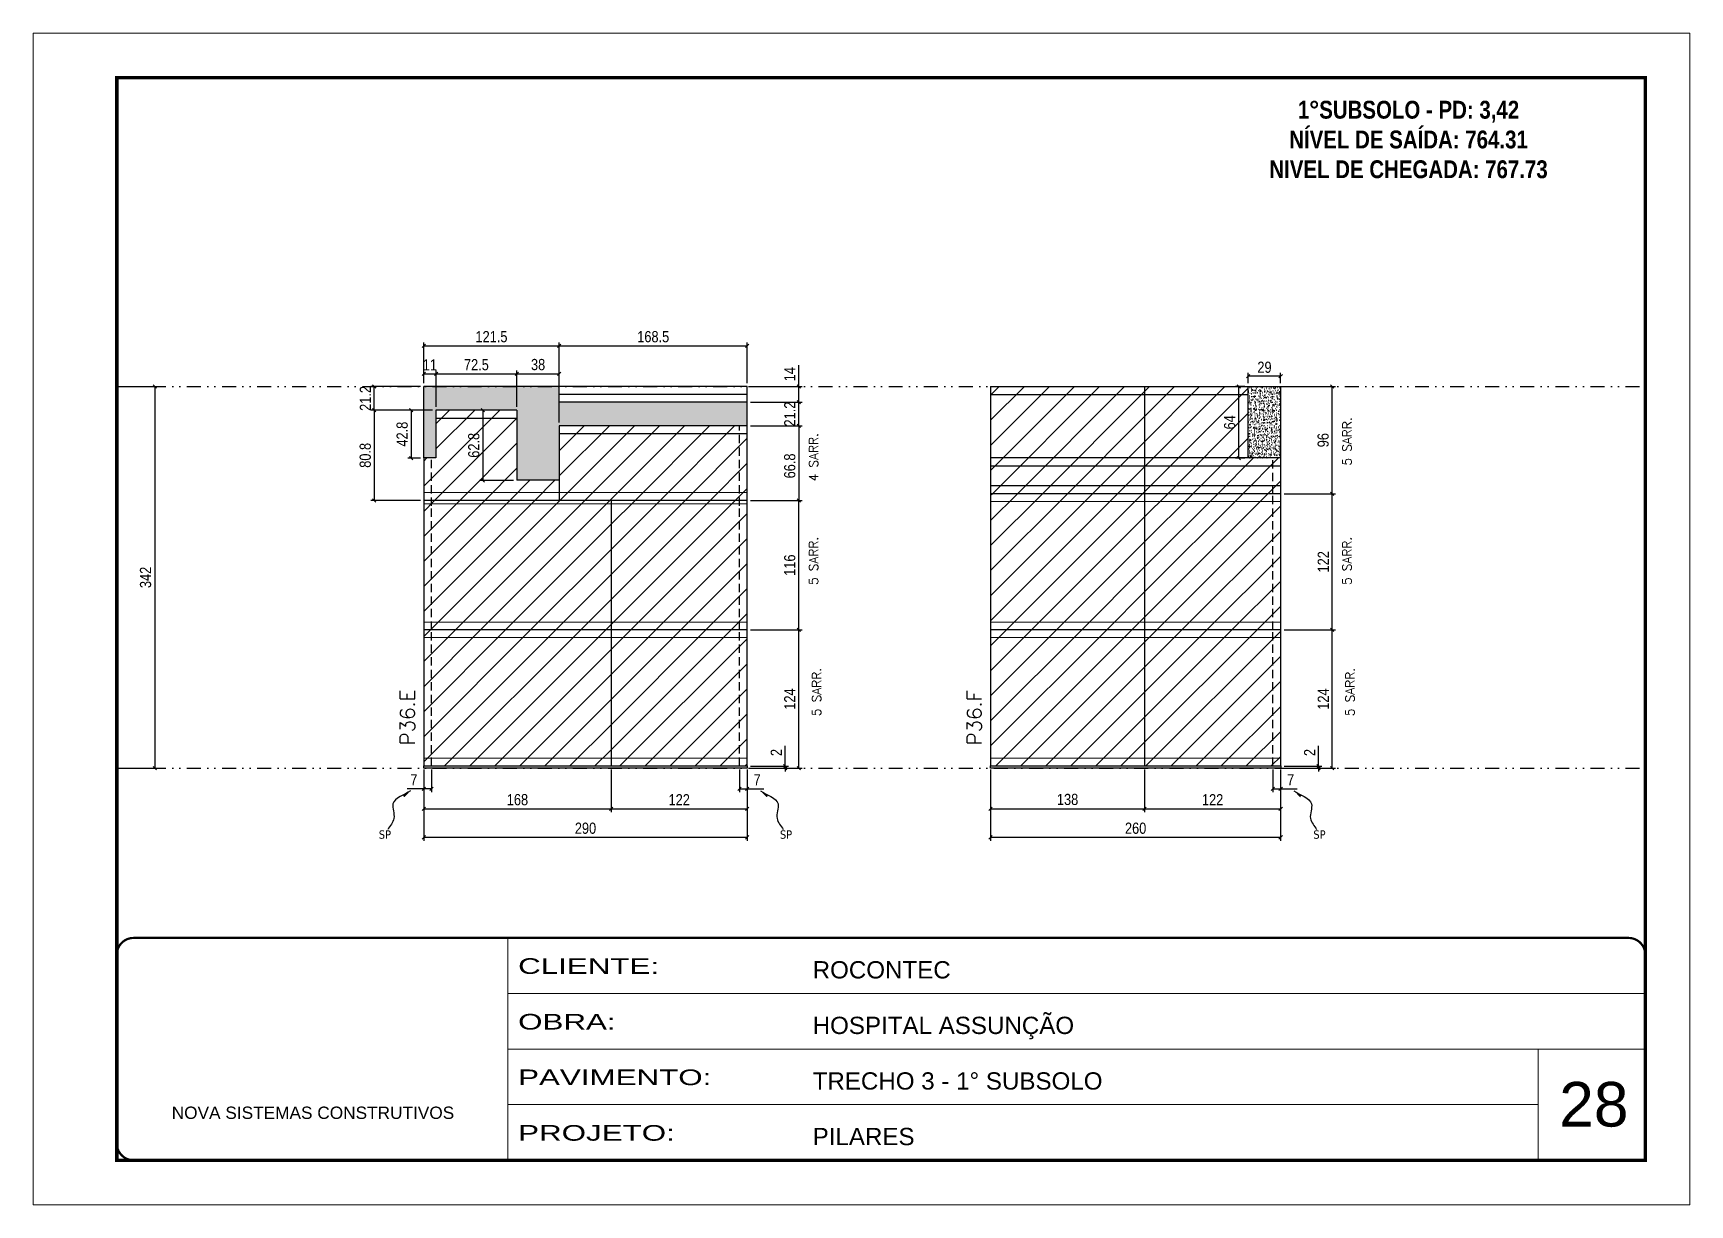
# Model space of a CAD drawing. Extents: x 2102 to 8383, y -13264 to 2718.
# Drawn here: x 6871 to 8356, y -5224 to -4174 of the extents above; entities that cross this region are included whole.
import ezdxf

# ---------------------------------------------------------------- set-up
doc = ezdxf.new("R2010")
doc.units = 0
for name, pattern in [('CONTINUO', [0]), ('DASHED', [0.75, 0.5, -0.25]), ('DIVIDE2', [0.625, 0.25, -0.125, 0, -0.125, 0, -0.125]), ('HIDDEN', [0.375, 0.25, -0.125])]:
    doc.linetypes.add(name, pattern=pattern)
for name, color, linetype, lineweight in [('CARIMBO', 255, 'Continuous', 9), ('Folhas', 255, 'Continuous', 9), ('Hachura', 251, 'Continuous', 9), ('Sarr 2.2x7', 40, 'Continuous', 9), ('SARRAFO DE PRESSAO', 251, 'DASHED', 9), ('Texto Seção', 7, 'Continuous', 15)]:
    doc.layers.add(name, color=color, linetype=linetype, lineweight=lineweight)
for name, color, linetype in [('COTA', 241, 'Continuous'), ('NOMENCLATURA', 7, 'Continuous'), ('Nível', 160, 'Continuous'), ('Painéis', 200, 'Continuous'), ('SARR_2.2x7', 40, 'Continuous'), ('Sarrafo de Pressão', 42, 'HIDDEN'), ('texto', 7, 'Continuous')]:
    doc.layers.add(name, color=color, linetype=linetype)
doc.styles.add('ARIAL', font='arial.ttf')
doc.styles.add('COTA TECNICA', font='techl___.ttf', dxfattribs={"height": 10})
doc.styles.add('COTA TECNICA-50', font='techl___.ttf', dxfattribs={"height": 10})
doc.styles.add('REGUA-120', font='ROMANS.shx', dxfattribs={"height": 15})
doc.styles.add('ROMANC', font='techb___.ttf', dxfattribs={"height": 2.5})
doc.styles.add('ROMANS', font='romans.shx')
doc.styles.get("Standard").update_dxf_attribs({"font": 'arial.ttf'})
doc.styles.add('Tecnologia', font='')
doc.styles.get('Tecnologia').set_extended_font_data('Forgotten Futurist')
doc.dimstyles.new('COTA PAINEL-50', dxfattribs={"dimtxt": 10, "dimasz": 3, "dimexe": 3, "dimexo": 3, "dimgap": 3, "dimtad": 1, "dimdec": 1, "dimzin": 12, "dimdsep": 46, "dimtxsty": 'COTA TECNICA-50', "dimblk1": 'OBLIQUE', "dimblk2": 'OBLIQUE', "dimsah": 1, "dimcen": 0.9, "dimclrd": 4, "dimclre": 4, "dimclrt": 240, "dimadec": 1, "dimazin": 3, "dimtfac": 1, "dimtdec": 1, "dimtmove": 0, "dimatfit": 3, "dimfxl": 1, "dimtolj": 1, "dimtzin": 12, "dimarcsym": 0})
doc.dimstyles.new('PAINEL', dxfattribs={"dimtxt": 10, "dimasz": 3, "dimexe": 3, "dimexo": 3, "dimgap": 3, "dimtad": 1, "dimdec": 1, "dimzin": 12, "dimdsep": 46, "dimtxsty": 'COTA TECNICA', "dimblk1": 'OBLIQUE', "dimblk2": 'OBLIQUE', "dimsah": 1, "dimcen": 0.9, "dimclrd": 4, "dimclre": 4, "dimclrt": 240, "dimadec": 1, "dimazin": 3, "dimtfac": 1, "dimtdec": 1, "dimtmove": 0, "dimatfit": 3, "dimfxl": 1, "dimtolj": 1, "dimtzin": 12, "dimarcsym": 0})
doc.dimstyles.get("Standard").update_dxf_attribs({"dimtxt": 0.18, "dimasz": 0.18, "dimexe": 0.18, "dimexo": 0.0625, "dimgap": 0.09, "dimtad": 0, "dimtih": 1, "dimtoh": 1, "dimdec": 4, "dimzin": 0, "dimdsep": 46, "dimtxsty": 'Standard', "dimcen": 0.09, "dimadec": 0, "dimazin": 0, "dimtfac": 1, "dimtdec": 4, "dimtofl": 0, "dimtmove": 0, "dimatfit": 3, "dimfxl": 1, "dimtolj": 1, "dimtzin": 0, "dimarcsym": 0})
pattern_1 = [(45, (-122150.216, -31374.027), (-11.2253202, 11.2253202), [])]

msp = doc.modelspace()

# ---------------------------------------------------------------- texts
at = {"layer": 'CARIMBO', "style": 'ARIAL'}
msp.add_text('28', height=40, dxfattribs=at).set_placement((8238.64, -5153.7))
at = {"layer": 'NOMENCLATURA', "color": 2, "insert": (8103.61, -4207.79), "char_height": 16, "attachment_point": 2, "style": 'ROMANC'}
msp.add_mtext_dynamic_manual_height_columns('\\P1°SUBSOLO - PD: 3,42\\PNÍVEL DE SAÍDA: 764.31\\PNIVEL DE CHEGADA: 767.73', width=300.2766, gutter_width=1, heights=[0], dxfattribs=at)
at = {"layer": 'texto', "color": 0, "char_height": 7.5, "attachment_point": 5}
for insert in [(7186.09, -4892.06), (7545.64, -4892.06), (8023.79, -4892.06)]:
    msp.add_mtext('{\\fTahoma|b0|i0|c0|p34;\\C4;SP}', dxfattribs=dict(at, insert=insert))
at = {"layer": 'Texto Seção', "linetype": 'Continuous', "style": 'ROMANS'}
for s, p in [('5 SARR.', (8052.45, -4561.35)), ('4 SARR.', (7574.3, -4575.47)), ('5 SARR.', (7574.3, -4668.35)), ('5 SARR.', (8052.45, -4668.35)), ('5 SARR.', (7577.01, -4785.94)), ('5 SARR.', (8055.16, -4785.94))]:
    msp.add_text(s, height=8, rotation=90, dxfattribs=at).set_placement(p)
at = {"layer": 'Texto Seção', "char_height": 13, "width": 285.3299, "attachment_point": 7, "rotation": 90, "style": 'REGUA-120'}
for s, insert in [('P36.E', (7212.84, -4812.1)), ('P36.F', (7720.98, -4812.1))]:
    msp.add_mtext(s, dxfattribs=dict(at, insert=insert))

# ---------------------------------------------------------------- blocks, each defined once
blk = doc.blocks.new('9999999999')
at = {"color": 30, "linetype": 'CONTINUO'}
for p, q in [((98564.6, 34230.2), (98564.6, 34429.4)), ((98564.6, 34379.6), (99584, 34379.6)), ((98564.6, 34329.8), (99488, 34329.8)), ((99584, 34329.8), (99488, 34329.8)), ((99488, 34329.8), (99488, 34230.2)), ((98564.6, 34280), (99488, 34280))]:
    blk.add_line(p, q, dxfattribs=at)
at = {"color": 30, "linetype": 'CONTINUO', "const_width": 2}
blk.add_lwpolyline([(99584, 34230.2), (99584, 34414.4, 0.414214), (99569, 34429.4), (98229, 34429.4, 0.414214), (98214, 34414.4), (98214, 34245.2, 0.414214), (98229, 34230.2), (99584, 34230.2)], format="xyb", dxfattribs=at)
at = {"layer": 'Folhas'}
blk.add_lwpolyline([(98139, 34190.2), (99624, 34190.2), (99624, 35240.2), (98139, 35240.2)], close=True, dxfattribs=at)
at = {"layer": 'Folhas', "color": 30, "const_width": 3}
blk.add_lwpolyline([(98214, 34230.2), (99584, 34230.2), (99584, 35200.2), (98214, 35200.2)], close=True, dxfattribs=at)
at = {"color": 7, "linetype": 'Continuous', "ltscale": 5, "style": 'ARIAL'}
for s, height, p in [('ROCONTEC', 15.48, (98837.7, 34393.1)), ('HOSPITAL ASSUNÇÃO', 15.483, (98837.7, 34343.3)), ('TRECHO 3 - 1° SUBSOLO', 15.483, (98837.7, 34293.5)), ('NOVA SISTEMAS CONSTRUTIVOS', 11.059, (98263.2, 34267.2)), ('PILARES', 15.48, (98837.7, 34243.7))]:
    blk.add_text(s, height=height, dxfattribs=at).set_placement(p)
at = {"layer": 'Folhas', "color": 7, "style": 'Tecnologia', "width": 1.5}
for s, p in [('CLIENTE:', (98573.7, 34397.2)), ('OBRA:', (98573.7, 34347.3)), ('PAVIMENTO:', (98573.7, 34297.5)), ('PROJETO:', (98573.7, 34247.7))]:
    blk.add_text(s, height=14, dxfattribs=at).set_placement(p)
blk = doc.blocks.new('_Oblique')
at = {"color": 0, "linetype": 'ByBlock', "lineweight": -2}
blk.add_line((-0.5, -0.5), (0.5, 0.5), dxfattribs=at)
blk = doc.blocks.new('*D1335')
at = {"layer": 'COTA', "color": 4, "linetype": 'ByBlock', "lineweight": -2, "transparency": 16777216}
for p, q in [((6948.8, -4490.6), (6982.8, -4490.6)), ((6979.8, -4490.6), (6979.8, -4832.6)), ((6948.8, -4832.6), (6982.8, -4832.6))]:
    blk.add_line(p, q, dxfattribs=at)
at = {"layer": 'Defpoints', "color": 0, "linetype": 'ByBlock', "transparency": 16777216}
for p in [(6945.8, -4490.6), (6945.8, -4832.6), (6979.8, -4832.6)]:
    blk.add_point(p, dxfattribs=at)
at = {"layer": 'COTA', "color": 4, "linetype": 'ByBlock', "lineweight": -2, "transparency": 16777216, "xscale": 3, "yscale": 3, "zscale": 3}
for p, rotation in [((6979.8, -4490.6), 90), ((6979.8, -4832.6), 270)]:
    blk.add_blockref('_Oblique', p, dxfattribs=dict(at, rotation=rotation))
at = {"layer": 'COTA', "color": 240, "linetype": 'ByBlock', "transparency": 16777216, "insert": (6971.6, -4661.6), "char_height": 10, "attachment_point": 5, "rotation": 90, "style": 'COTA TECNICA'}
blk.add_mtext('\\A1;342', dxfattribs=at)
blk = doc.blocks.new('*D673')
at = {"layer": 'COTA', "color": 4, "lineweight": -2, "transparency": 16777216}
for p, q in [((7220.9, -4833.6), (7220.9, -4897.5)), ((7510.9, -4833.6), (7510.9, -4897.5)), ((7220.9, -4894.5), (7510.9, -4894.5))]:
    blk.add_line(p, q, dxfattribs=at)
at = {"layer": 'Defpoints', "color": 0, "transparency": 16777216}
for p in [(7220.9, -4830.6), (7510.9, -4830.6), (7510.9, -4894.5)]:
    blk.add_point(p, dxfattribs=at)
at = {"layer": 'COTA', "color": 4, "lineweight": -2, "transparency": 16777216, "xscale": 3, "yscale": 3, "zscale": 3, "rotation": 180}
blk.add_blockref('_Oblique', (7220.9, -4894.5), dxfattribs=at)
at = {"layer": 'COTA', "color": 4, "lineweight": -2, "transparency": 16777216, "xscale": 3, "yscale": 3, "zscale": 3}
blk.add_blockref('_Oblique', (7510.9, -4894.5), dxfattribs=at)
at = {"layer": 'COTA', "color": 240, "transparency": 16777216, "insert": (7365.9, -4886.4), "char_height": 10, "attachment_point": 5, "style": 'COTA TECNICA'}
blk.add_mtext('\\A1;290', dxfattribs=at)
blk = doc.blocks.new('*D674')
at = {"layer": 'COTA', "color": 4, "lineweight": -2, "transparency": 16777216}
for p, q in [((7220.9, -4835.6), (7220.9, -4854.1)), ((7227.9, -4833.6), (7227.9, -4854.1)), ((7220.9, -4851.1), (7206.1, -4851.1)), ((7227.9, -4851.1), (7220.9, -4851.1))]:
    blk.add_line(p, q, dxfattribs=at)
at = {"layer": 'Defpoints', "color": 0, "transparency": 16777216}
for p in [(7220.9, -4832.6), (7227.9, -4830.6), (7220.9, -4851.1)]:
    blk.add_point(p, dxfattribs=at)
at = {"layer": 'COTA', "color": 4, "lineweight": -2, "transparency": 16777216, "xscale": 3, "yscale": 3, "zscale": 3, "rotation": 180}
blk.add_blockref('_Oblique', (7220.9, -4851.1), dxfattribs=at)
at = {"layer": 'COTA', "color": 4, "lineweight": -2, "transparency": 16777216, "xscale": 3, "yscale": 3, "zscale": 3}
blk.add_blockref('_Oblique', (7227.9, -4851.1), dxfattribs=at)
at = {"layer": 'COTA', "color": 240, "transparency": 16777216, "insert": (7212, -4843), "char_height": 10, "attachment_point": 5, "style": 'COTA TECNICA-50'}
blk.add_mtext('\\A1;7', dxfattribs=at)
blk = doc.blocks.new('*D675')
at = {"layer": 'COTA', "color": 4, "lineweight": -2, "transparency": 16777216}
for p, q in [((7503.9, -4833.6), (7503.9, -4854.1)), ((7510.9, -4835.6), (7510.9, -4854.1)), ((7503.9, -4851.1), (7510.9, -4851.1)), ((7510.9, -4851.1), (7525.6, -4851.1))]:
    blk.add_line(p, q, dxfattribs=at)
at = {"layer": 'Defpoints', "color": 0, "transparency": 16777216}
for p in [(7503.9, -4830.6), (7510.9, -4832.6), (7510.9, -4851.1)]:
    blk.add_point(p, dxfattribs=at)
at = {"layer": 'COTA', "color": 4, "lineweight": -2, "transparency": 16777216, "xscale": 3, "yscale": 3, "zscale": 3, "rotation": 180}
blk.add_blockref('_Oblique', (7503.9, -4851.1), dxfattribs=at)
at = {"layer": 'COTA', "color": 4, "lineweight": -2, "transparency": 16777216, "xscale": 3, "yscale": 3, "zscale": 3}
blk.add_blockref('_Oblique', (7510.9, -4851.1), dxfattribs=at)
at = {"layer": 'COTA', "color": 240, "transparency": 16777216, "insert": (7519.7, -4843), "char_height": 10, "attachment_point": 5, "style": 'COTA TECNICA-50'}
blk.add_mtext('\\A1;7', dxfattribs=at)
blk = doc.blocks.new('*D676')
at = {"layer": 'COTA', "color": 4, "lineweight": -2, "transparency": 16777216}
for p, q in [((7513.9, -4708.6), (7560.1, -4708.6)), ((7557.1, -4832.6), (7557.1, -4708.6)), ((7513.9, -4832.6), (7560.1, -4832.6))]:
    blk.add_line(p, q, dxfattribs=at)
at = {"layer": 'Defpoints', "color": 0, "transparency": 16777216}
for p in [(7510.9, -4708.6), (7557.1, -4708.6), (7510.9, -4832.6)]:
    blk.add_point(p, dxfattribs=at)
at = {"layer": 'COTA', "color": 4, "lineweight": -2, "transparency": 16777216, "xscale": 3, "yscale": 3, "zscale": 3}
for p, rotation in [((7557.1, -4708.6), 90), ((7557.1, -4832.6), 270)]:
    blk.add_blockref('_Oblique', p, dxfattribs=dict(at, rotation=rotation))
at = {"layer": 'COTA', "color": 240, "transparency": 16777216, "insert": (7549, -4770.6), "char_height": 10, "attachment_point": 5, "rotation": 90, "style": 'COTA TECNICA-50'}
blk.add_mtext('\\A1;124', dxfattribs=at)
blk = doc.blocks.new('*D677')
at = {"layer": 'COTA', "color": 4, "lineweight": -2, "transparency": 16777216}
for p, q in [((7544.9, -4830.6), (7544.9, -4812.5)), ((7513.9, -4830.6), (7547.9, -4830.6)), ((7513.9, -4832.6), (7547.9, -4832.6)), ((7544.9, -4832.6), (7544.9, -4830.6)), ((7544.9, -4832.6), (7544.9, -4835.6))]:
    blk.add_line(p, q, dxfattribs=at)
at = {"layer": 'Defpoints', "color": 0, "transparency": 16777216}
for p in [(7510.9, -4830.6), (7510.9, -4832.6), (7544.9, -4832.6)]:
    blk.add_point(p, dxfattribs=at)
at = {"layer": 'COTA', "color": 4, "lineweight": -2, "transparency": 16777216, "xscale": 3, "yscale": 3, "zscale": 3}
for p, rotation in [((7544.9, -4830.6), 270), ((7544.9, -4832.6), 90)]:
    blk.add_blockref('_Oblique', p, dxfattribs=dict(at, rotation=rotation))
at = {"layer": 'COTA', "color": 240, "transparency": 16777216, "insert": (7536.9, -4818.5), "char_height": 10, "attachment_point": 5, "rotation": 90, "style": 'COTA TECNICA-50'}
blk.add_mtext('\\A1;2', dxfattribs=at)
blk = doc.blocks.new('*D678')
at = {"layer": 'COTA', "color": 4, "linetype": 'ByBlock', "lineweight": -2, "transparency": 16777216}
for p, q in [((7513.9, -4525.8), (7560.1, -4525.8)), ((7557.1, -4525.8), (7557.1, -4592.6)), ((7513.9, -4592.6), (7560.1, -4592.6))]:
    blk.add_line(p, q, dxfattribs=at)
at = {"layer": 'Defpoints', "color": 0, "linetype": 'ByBlock', "transparency": 16777216}
for p in [(7510.9, -4525.8), (7510.9, -4592.6), (7557.1, -4592.6)]:
    blk.add_point(p, dxfattribs=at)
at = {"layer": 'COTA', "color": 4, "linetype": 'ByBlock', "lineweight": -2, "transparency": 16777216, "xscale": 3, "yscale": 3, "zscale": 3}
for p, rotation in [((7557.1, -4525.8), 90), ((7557.1, -4592.6), 270)]:
    blk.add_blockref('_Oblique', p, dxfattribs=dict(at, rotation=rotation))
at = {"layer": 'COTA', "color": 240, "linetype": 'ByBlock', "transparency": 16777216, "insert": (7549, -4561.7), "char_height": 10, "attachment_point": 5, "rotation": 90, "style": 'COTA TECNICA'}
blk.add_mtext('\\A1;66.8', dxfattribs=at)
blk = doc.blocks.new('*D679')
at = {"layer": 'COTA', "color": 4, "linetype": 'ByBlock', "lineweight": -2, "transparency": 16777216}
for p, q in [((7513.9, -4592.6), (7560.1, -4592.6)), ((7557.1, -4708.6), (7557.1, -4592.6)), ((7513.9, -4708.6), (7560.1, -4708.6))]:
    blk.add_line(p, q, dxfattribs=at)
at = {"layer": 'Defpoints', "color": 0, "linetype": 'ByBlock', "transparency": 16777216}
for p in [(7510.9, -4592.6), (7557.1, -4592.6), (7510.9, -4708.6)]:
    blk.add_point(p, dxfattribs=at)
at = {"layer": 'COTA', "color": 4, "linetype": 'ByBlock', "lineweight": -2, "transparency": 16777216, "xscale": 3, "yscale": 3, "zscale": 3}
for p, rotation in [((7557.1, -4592.6), 90), ((7557.1, -4708.6), 270)]:
    blk.add_blockref('_Oblique', p, dxfattribs=dict(at, rotation=rotation))
at = {"layer": 'COTA', "color": 240, "linetype": 'ByBlock', "transparency": 16777216, "insert": (7549, -4650.6), "char_height": 10, "attachment_point": 5, "rotation": 90, "style": 'COTA TECNICA'}
blk.add_mtext('\\A1;116', dxfattribs=at)
blk = doc.blocks.new('*D680')
at = {"layer": 'COTA', "color": 4, "linetype": 'ByBlock', "lineweight": -2, "transparency": 16777216}
for p, q in [((7220.9, -4833.6), (7220.9, -4871.9)), ((7388.9, -4833.6), (7388.9, -4871.9)), ((7220.9, -4868.9), (7388.9, -4868.9))]:
    blk.add_line(p, q, dxfattribs=at)
at = {"layer": 'Defpoints', "color": 0, "linetype": 'ByBlock', "transparency": 16777216}
for p in [(7220.9, -4830.6), (7388.9, -4830.6), (7388.9, -4868.9)]:
    blk.add_point(p, dxfattribs=at)
at = {"layer": 'COTA', "color": 4, "linetype": 'ByBlock', "lineweight": -2, "transparency": 16777216, "xscale": 3, "yscale": 3, "zscale": 3, "rotation": 180}
blk.add_blockref('_Oblique', (7220.9, -4868.9), dxfattribs=at)
at = {"layer": 'COTA', "color": 4, "linetype": 'ByBlock', "lineweight": -2, "transparency": 16777216, "xscale": 3, "yscale": 3, "zscale": 3}
blk.add_blockref('_Oblique', (7388.9, -4868.9), dxfattribs=at)
at = {"layer": 'COTA', "color": 240, "linetype": 'ByBlock', "transparency": 16777216, "insert": (7304.9, -4860.8), "char_height": 10, "attachment_point": 5, "style": 'COTA TECNICA'}
blk.add_mtext('\\A1;168', dxfattribs=at)
blk = doc.blocks.new('*D1336')
at = {"layer": 'COTA', "color": 4, "linetype": 'ByBlock', "lineweight": -2, "transparency": 16777216}
for p, q in [((7388.9, -4833.6), (7388.9, -4871.9)), ((7510.9, -4835.6), (7510.9, -4871.9)), ((7388.9, -4868.9), (7510.9, -4868.9))]:
    blk.add_line(p, q, dxfattribs=at)
at = {"layer": 'Defpoints', "color": 0, "linetype": 'ByBlock', "transparency": 16777216}
for p in [(7388.9, -4830.6), (7510.9, -4832.6), (7510.9, -4868.9)]:
    blk.add_point(p, dxfattribs=at)
at = {"layer": 'COTA', "color": 4, "linetype": 'ByBlock', "lineweight": -2, "transparency": 16777216, "xscale": 3, "yscale": 3, "zscale": 3, "rotation": 180}
blk.add_blockref('_Oblique', (7388.9, -4868.9), dxfattribs=at)
at = {"layer": 'COTA', "color": 4, "linetype": 'ByBlock', "lineweight": -2, "transparency": 16777216, "xscale": 3, "yscale": 3, "zscale": 3}
blk.add_blockref('_Oblique', (7510.9, -4868.9), dxfattribs=at)
at = {"layer": 'COTA', "color": 240, "linetype": 'ByBlock', "transparency": 16777216, "insert": (7449.9, -4860.8), "char_height": 10, "attachment_point": 5, "style": 'COTA TECNICA'}
blk.add_mtext('\\A1;122', dxfattribs=at)
blk = doc.blocks.new('*D681')
at = {"layer": 'COTA', "color": 4, "lineweight": -2, "transparency": 16777216}
for p, q in [((7729, -4833.6), (7729, -4897.5)), ((7989, -4833.6), (7989, -4897.5)), ((7729, -4894.5), (7989, -4894.5))]:
    blk.add_line(p, q, dxfattribs=at)
at = {"layer": 'Defpoints', "color": 0, "transparency": 16777216}
for p in [(7729, -4830.6), (7989, -4830.6), (7989, -4894.5)]:
    blk.add_point(p, dxfattribs=at)
at = {"layer": 'COTA', "color": 4, "lineweight": -2, "transparency": 16777216, "xscale": 3, "yscale": 3, "zscale": 3, "rotation": 180}
blk.add_blockref('_Oblique', (7729, -4894.5), dxfattribs=at)
at = {"layer": 'COTA', "color": 4, "lineweight": -2, "transparency": 16777216, "xscale": 3, "yscale": 3, "zscale": 3}
blk.add_blockref('_Oblique', (7989, -4894.5), dxfattribs=at)
at = {"layer": 'COTA', "color": 240, "transparency": 16777216, "insert": (7859, -4886.4), "char_height": 10, "attachment_point": 5, "style": 'COTA TECNICA'}
blk.add_mtext('\\A1;260', dxfattribs=at)
blk = doc.blocks.new('*D682')
at = {"layer": 'COTA', "color": 4, "lineweight": -2, "transparency": 16777216}
for p, q in [((7982, -4833.6), (7982, -4854.1)), ((7989, -4835.6), (7989, -4854.1)), ((7982, -4851.1), (7989, -4851.1)), ((7989, -4851.1), (8003.7, -4851.1))]:
    blk.add_line(p, q, dxfattribs=at)
at = {"layer": 'Defpoints', "color": 0, "transparency": 16777216}
for p in [(7982, -4830.6), (7989, -4832.6), (7989, -4851.1)]:
    blk.add_point(p, dxfattribs=at)
at = {"layer": 'COTA', "color": 4, "lineweight": -2, "transparency": 16777216, "xscale": 3, "yscale": 3, "zscale": 3, "rotation": 180}
blk.add_blockref('_Oblique', (7982, -4851.1), dxfattribs=at)
at = {"layer": 'COTA', "color": 4, "lineweight": -2, "transparency": 16777216, "xscale": 3, "yscale": 3, "zscale": 3}
blk.add_blockref('_Oblique', (7989, -4851.1), dxfattribs=at)
at = {"layer": 'COTA', "color": 240, "transparency": 16777216, "insert": (7997.9, -4843), "char_height": 10, "attachment_point": 5, "style": 'COTA TECNICA-50'}
blk.add_mtext('\\A1;7', dxfattribs=at)
blk = doc.blocks.new('*D683')
at = {"layer": 'COTA', "color": 4, "lineweight": -2, "transparency": 16777216}
for p, q in [((7992, -4708.6), (8038.3, -4708.6)), ((8035.3, -4832.6), (8035.3, -4708.6)), ((7992, -4832.6), (8038.3, -4832.6))]:
    blk.add_line(p, q, dxfattribs=at)
at = {"layer": 'Defpoints', "color": 0, "transparency": 16777216}
for p in [(7989, -4708.6), (8035.3, -4708.6), (7989, -4832.6)]:
    blk.add_point(p, dxfattribs=at)
at = {"layer": 'COTA', "color": 4, "lineweight": -2, "transparency": 16777216, "xscale": 3, "yscale": 3, "zscale": 3}
for p, rotation in [((8035.3, -4708.6), 90), ((8035.3, -4832.6), 270)]:
    blk.add_blockref('_Oblique', p, dxfattribs=dict(at, rotation=rotation))
at = {"layer": 'COTA', "color": 240, "transparency": 16777216, "insert": (8027.2, -4770.6), "char_height": 10, "attachment_point": 5, "rotation": 90, "style": 'COTA TECNICA-50'}
blk.add_mtext('\\A1;124', dxfattribs=at)
blk = doc.blocks.new('*D684')
at = {"layer": 'COTA', "color": 4, "lineweight": -2, "transparency": 16777216}
for p, q in [((8023, -4830.6), (8023, -4812.5)), ((7992, -4830.6), (8026, -4830.6)), ((7992, -4832.6), (8026, -4832.6)), ((8023, -4832.6), (8023, -4830.6)), ((8023, -4832.6), (8023, -4835.6))]:
    blk.add_line(p, q, dxfattribs=at)
at = {"layer": 'Defpoints', "color": 0, "transparency": 16777216}
for p in [(7989, -4830.6), (7989, -4832.6), (8023, -4832.6)]:
    blk.add_point(p, dxfattribs=at)
at = {"layer": 'COTA', "color": 4, "lineweight": -2, "transparency": 16777216, "xscale": 3, "yscale": 3, "zscale": 3}
for p, rotation in [((8023, -4830.6), 270), ((8023, -4832.6), 90)]:
    blk.add_blockref('_Oblique', p, dxfattribs=dict(at, rotation=rotation))
at = {"layer": 'COTA', "color": 240, "transparency": 16777216, "insert": (8015, -4818.5), "char_height": 10, "attachment_point": 5, "rotation": 90, "style": 'COTA TECNICA-50'}
blk.add_mtext('\\A1;2', dxfattribs=at)
blk = doc.blocks.new('*D685')
at = {"layer": 'COTA', "color": 4, "linetype": 'ByBlock', "lineweight": -2, "transparency": 16777216}
for p, q in [((7992, -4586.6), (8038.3, -4586.6)), ((8035.3, -4708.6), (8035.3, -4586.6)), ((7992, -4708.6), (8038.3, -4708.6))]:
    blk.add_line(p, q, dxfattribs=at)
at = {"layer": 'Defpoints', "color": 0, "linetype": 'ByBlock', "transparency": 16777216}
for p in [(7989, -4586.6), (8035.3, -4586.6), (7989, -4708.6)]:
    blk.add_point(p, dxfattribs=at)
at = {"layer": 'COTA', "color": 4, "linetype": 'ByBlock', "lineweight": -2, "transparency": 16777216, "xscale": 3, "yscale": 3, "zscale": 3}
for p, rotation in [((8035.3, -4586.6), 90), ((8035.3, -4708.6), 270)]:
    blk.add_blockref('_Oblique', p, dxfattribs=dict(at, rotation=rotation))
at = {"layer": 'COTA', "color": 240, "linetype": 'ByBlock', "transparency": 16777216, "insert": (8027.2, -4647.6), "char_height": 10, "attachment_point": 5, "rotation": 90, "style": 'COTA TECNICA'}
blk.add_mtext('\\A1;122', dxfattribs=at)
blk = doc.blocks.new('*D1337')
at = {"layer": 'COTA', "color": 4, "linetype": 'ByBlock', "lineweight": -2, "transparency": 16777216}
for p, q in [((7729, -4833.6), (7729, -4871.9)), ((7867, -4833.6), (7867, -4871.9)), ((7729, -4868.9), (7867, -4868.9))]:
    blk.add_line(p, q, dxfattribs=at)
at = {"layer": 'Defpoints', "color": 0, "linetype": 'ByBlock', "transparency": 16777216}
for p in [(7729, -4830.6), (7867, -4830.6), (7867, -4868.9)]:
    blk.add_point(p, dxfattribs=at)
at = {"layer": 'COTA', "color": 4, "linetype": 'ByBlock', "lineweight": -2, "transparency": 16777216, "xscale": 3, "yscale": 3, "zscale": 3, "rotation": 180}
blk.add_blockref('_Oblique', (7729, -4868.9), dxfattribs=at)
at = {"layer": 'COTA', "color": 4, "linetype": 'ByBlock', "lineweight": -2, "transparency": 16777216, "xscale": 3, "yscale": 3, "zscale": 3}
blk.add_blockref('_Oblique', (7867, -4868.9), dxfattribs=at)
at = {"layer": 'COTA', "color": 240, "linetype": 'ByBlock', "transparency": 16777216, "insert": (7798, -4860.6), "char_height": 10, "attachment_point": 5, "style": 'COTA TECNICA'}
blk.add_mtext('\\A1;138', dxfattribs=at)
blk = doc.blocks.new('*D1338')
at = {"layer": 'COTA', "color": 4, "linetype": 'ByBlock', "lineweight": -2, "transparency": 16777216}
for p, q in [((7867, -4833.6), (7867, -4871.9)), ((7989, -4835.6), (7989, -4871.9)), ((7867, -4868.9), (7989, -4868.9))]:
    blk.add_line(p, q, dxfattribs=at)
at = {"layer": 'Defpoints', "color": 0, "linetype": 'ByBlock', "transparency": 16777216}
for p in [(7867, -4830.6), (7989, -4832.6), (7989, -4868.9)]:
    blk.add_point(p, dxfattribs=at)
at = {"layer": 'COTA', "color": 4, "linetype": 'ByBlock', "lineweight": -2, "transparency": 16777216, "xscale": 3, "yscale": 3, "zscale": 3, "rotation": 180}
blk.add_blockref('_Oblique', (7867, -4868.9), dxfattribs=at)
at = {"layer": 'COTA', "color": 4, "linetype": 'ByBlock', "lineweight": -2, "transparency": 16777216, "xscale": 3, "yscale": 3, "zscale": 3}
blk.add_blockref('_Oblique', (7989, -4868.9), dxfattribs=at)
at = {"layer": 'COTA', "color": 240, "linetype": 'ByBlock', "transparency": 16777216, "insert": (7928, -4860.8), "char_height": 10, "attachment_point": 5, "style": 'COTA TECNICA'}
blk.add_mtext('\\A1;122', dxfattribs=at)
blk = doc.blocks.new('*D1347')
at = {"layer": 'COTA', "color": 4, "linetype": 'ByBlock', "lineweight": -2, "transparency": 16777216}
for p, q in [((7513.9, -4504.6), (7560.1, -4504.6)), ((7557.1, -4525.8), (7557.1, -4504.6)), ((7513.9, -4525.8), (7560.1, -4525.8))]:
    blk.add_line(p, q, dxfattribs=at)
at = {"layer": 'Defpoints', "color": 0, "linetype": 'ByBlock', "transparency": 16777216}
for p in [(7510.9, -4504.6), (7557.1, -4504.6), (7510.9, -4525.8)]:
    blk.add_point(p, dxfattribs=at)
at = {"layer": 'COTA', "color": 4, "linetype": 'ByBlock', "lineweight": -2, "transparency": 16777216, "xscale": 3, "yscale": 3, "zscale": 3}
for p, rotation in [((7557.1, -4504.6), 90), ((7557.1, -4525.8), 270)]:
    blk.add_blockref('_Oblique', p, dxfattribs=dict(at, rotation=rotation))
at = {"layer": 'COTA', "color": 240, "linetype": 'ByBlock', "transparency": 16777216, "insert": (7549, -4515.2), "char_height": 10, "attachment_point": 5, "rotation": 90, "style": 'COTA TECNICA'}
blk.add_mtext('\\A1;21.2', dxfattribs=at)
blk = doc.blocks.new('*D1348')
at = {"layer": 'COTA', "color": 4, "linetype": 'ByBlock', "lineweight": -2, "transparency": 16777216}
for p, q in [((7220.9, -4487.6), (7220.9, -4451.1)), ((7220.9, -4454.1), (7342.4, -4454.1)), ((7342.4, -4522.8), (7342.4, -4451.1))]:
    blk.add_line(p, q, dxfattribs=at)
at = {"layer": 'Defpoints', "color": 0, "linetype": 'ByBlock', "transparency": 16777216}
for p in [(7342.4, -4454.1), (7220.9, -4490.6), (7342.4, -4525.8)]:
    blk.add_point(p, dxfattribs=at)
at = {"layer": 'COTA', "color": 4, "linetype": 'ByBlock', "lineweight": -2, "transparency": 16777216, "xscale": 3, "yscale": 3, "zscale": 3, "rotation": 180}
blk.add_blockref('_Oblique', (7220.9, -4454.1), dxfattribs=at)
at = {"layer": 'COTA', "color": 4, "linetype": 'ByBlock', "lineweight": -2, "transparency": 16777216, "xscale": 3, "yscale": 3, "zscale": 3}
blk.add_blockref('_Oblique', (7342.4, -4454.1), dxfattribs=at)
at = {"layer": 'COTA', "color": 240, "linetype": 'ByBlock', "transparency": 16777216, "insert": (7281.6, -4445.9), "char_height": 10, "attachment_point": 5, "style": 'COTA TECNICA'}
blk.add_mtext('\\A1;121.5', dxfattribs=at)
blk = doc.blocks.new('*D1349')
at = {"layer": 'COTA', "color": 4, "linetype": 'ByBlock', "lineweight": -2, "transparency": 16777216}
for p, q in [((7220.9, -4487.6), (7220.9, -4476.1)), ((7220.9, -4479.1), (7231.9, -4479.1)), ((7231.9, -4508.8), (7231.9, -4476.1))]:
    blk.add_line(p, q, dxfattribs=at)
at = {"layer": 'Defpoints', "color": 0, "linetype": 'ByBlock', "transparency": 16777216}
for p in [(7231.9, -4479.1), (7220.9, -4490.6), (7231.9, -4511.8)]:
    blk.add_point(p, dxfattribs=at)
at = {"layer": 'COTA', "color": 4, "linetype": 'ByBlock', "lineweight": -2, "transparency": 16777216, "xscale": 3, "yscale": 3, "zscale": 3, "rotation": 180}
blk.add_blockref('_Oblique', (7220.9, -4479.1), dxfattribs=at)
at = {"layer": 'COTA', "color": 4, "linetype": 'ByBlock', "lineweight": -2, "transparency": 16777216, "xscale": 3, "yscale": 3, "zscale": 3}
blk.add_blockref('_Oblique', (7231.9, -4479.1), dxfattribs=at)
at = {"layer": 'COTA', "color": 240, "linetype": 'ByBlock', "transparency": 16777216, "insert": (7226.4, -4471.1), "char_height": 10, "attachment_point": 5, "style": 'COTA TECNICA'}
blk.add_mtext('\\A1;11', dxfattribs=at)
blk = doc.blocks.new('*D1350')
at = {"layer": 'COTA', "color": 4, "linetype": 'ByBlock', "lineweight": -2, "transparency": 16777216}
for p, q in [((7231.9, -4508.8), (7231.9, -4476.1)), ((7231.9, -4479.1), (7304.4, -4479.1)), ((7304.4, -4508.8), (7304.4, -4476.1))]:
    blk.add_line(p, q, dxfattribs=at)
at = {"layer": 'Defpoints', "color": 0, "linetype": 'ByBlock', "transparency": 16777216}
for p in [(7304.4, -4479.1), (7231.9, -4511.8), (7304.4, -4511.8)]:
    blk.add_point(p, dxfattribs=at)
at = {"layer": 'COTA', "color": 4, "linetype": 'ByBlock', "lineweight": -2, "transparency": 16777216, "xscale": 3, "yscale": 3, "zscale": 3, "rotation": 180}
blk.add_blockref('_Oblique', (7231.9, -4479.1), dxfattribs=at)
at = {"layer": 'COTA', "color": 4, "linetype": 'ByBlock', "lineweight": -2, "transparency": 16777216, "xscale": 3, "yscale": 3, "zscale": 3}
blk.add_blockref('_Oblique', (7304.4, -4479.1), dxfattribs=at)
at = {"layer": 'COTA', "color": 240, "linetype": 'ByBlock', "transparency": 16777216, "insert": (7268.1, -4471), "char_height": 10, "attachment_point": 5, "style": 'COTA TECNICA'}
blk.add_mtext('\\A1;72.5', dxfattribs=at)
blk = doc.blocks.new('*D1351')
at = {"layer": 'COTA', "color": 4, "linetype": 'ByBlock', "lineweight": -2, "transparency": 16777216}
for p, q in [((7304.4, -4508.8), (7304.4, -4476.1)), ((7304.4, -4479.1), (7342.4, -4479.1)), ((7342.4, -4522.8), (7342.4, -4476.1))]:
    blk.add_line(p, q, dxfattribs=at)
at = {"layer": 'Defpoints', "color": 0, "linetype": 'ByBlock', "transparency": 16777216}
for p in [(7342.4, -4479.1), (7304.4, -4511.8), (7342.4, -4525.8)]:
    blk.add_point(p, dxfattribs=at)
at = {"layer": 'COTA', "color": 4, "linetype": 'ByBlock', "lineweight": -2, "transparency": 16777216, "xscale": 3, "yscale": 3, "zscale": 3, "rotation": 180}
blk.add_blockref('_Oblique', (7304.4, -4479.1), dxfattribs=at)
at = {"layer": 'COTA', "color": 4, "linetype": 'ByBlock', "lineweight": -2, "transparency": 16777216, "xscale": 3, "yscale": 3, "zscale": 3}
blk.add_blockref('_Oblique', (7342.4, -4479.1), dxfattribs=at)
at = {"layer": 'COTA', "color": 240, "linetype": 'ByBlock', "transparency": 16777216, "insert": (7323.4, -4470.9), "char_height": 10, "attachment_point": 5, "style": 'COTA TECNICA'}
blk.add_mtext('\\A1;38', dxfattribs=at)
blk = doc.blocks.new('*D1352')
at = {"layer": 'COTA', "color": 4, "linetype": 'ByBlock', "lineweight": -2, "transparency": 16777216}
for p, q in [((7301.4, -4511.8), (7270.9, -4511.8)), ((7273.9, -4511.8), (7273.9, -4574.6)), ((7301.4, -4574.6), (7270.9, -4574.6))]:
    blk.add_line(p, q, dxfattribs=at)
at = {"layer": 'Defpoints', "color": 0, "linetype": 'ByBlock', "transparency": 16777216}
for p in [(7304.4, -4511.8), (7273.9, -4574.6), (7304.4, -4574.6)]:
    blk.add_point(p, dxfattribs=at)
at = {"layer": 'COTA', "color": 4, "linetype": 'ByBlock', "lineweight": -2, "transparency": 16777216, "xscale": 3, "yscale": 3, "zscale": 3}
for p, rotation in [((7273.9, -4511.8), 90), ((7273.9, -4574.6), 270)]:
    blk.add_blockref('_Oblique', p, dxfattribs=dict(at, rotation=rotation))
at = {"layer": 'COTA', "color": 240, "linetype": 'ByBlock', "transparency": 16777216, "insert": (7265.8, -4543.2), "char_height": 10, "attachment_point": 5, "rotation": 90, "style": 'COTA TECNICA'}
blk.add_mtext('\\A1;62.8', dxfattribs=at)
blk = doc.blocks.new('*D1353')
at = {"layer": 'COTA', "color": 4, "linetype": 'ByBlock', "lineweight": -2, "transparency": 16777216}
for p, q in [((7228.9, -4511.8), (7206.7, -4511.8)), ((7209.7, -4511.8), (7209.7, -4554.6)), ((7217.9, -4554.6), (7206.7, -4554.6))]:
    blk.add_line(p, q, dxfattribs=at)
at = {"layer": 'Defpoints', "color": 0, "linetype": 'ByBlock', "transparency": 16777216}
for p in [(7231.9, -4511.8), (7209.7, -4554.6), (7220.9, -4554.6)]:
    blk.add_point(p, dxfattribs=at)
at = {"layer": 'COTA', "color": 4, "linetype": 'ByBlock', "lineweight": -2, "transparency": 16777216, "xscale": 3, "yscale": 3, "zscale": 3}
for p, rotation in [((7209.7, -4511.8), 90), ((7209.7, -4554.6), 270)]:
    blk.add_blockref('_Oblique', p, dxfattribs=dict(at, rotation=rotation))
at = {"layer": 'COTA', "color": 240, "linetype": 'ByBlock', "transparency": 16777216, "insert": (7201.6, -4533.2), "char_height": 10, "attachment_point": 5, "rotation": 90, "style": 'COTA TECNICA'}
blk.add_mtext('\\A1;42.8', dxfattribs=at)
blk = doc.blocks.new('*D1439')
at = {"layer": 'COTA', "color": 4, "linetype": 'ByBlock', "lineweight": -2, "transparency": 16777216}
for p, q in [((7992, -4490.6), (8038.3, -4490.6)), ((8035.3, -4586.6), (8035.3, -4490.6)), ((7992, -4586.6), (8038.3, -4586.6))]:
    blk.add_line(p, q, dxfattribs=at)
at = {"layer": 'Defpoints', "color": 0, "linetype": 'ByBlock', "transparency": 16777216}
for p in [(7989, -4490.6), (8035.3, -4490.6), (7989, -4586.6)]:
    blk.add_point(p, dxfattribs=at)
at = {"layer": 'COTA', "color": 4, "linetype": 'ByBlock', "lineweight": -2, "transparency": 16777216, "xscale": 3, "yscale": 3, "zscale": 3}
for p, rotation in [((8035.3, -4490.6), 90), ((8035.3, -4586.6), 270)]:
    blk.add_blockref('_Oblique', p, dxfattribs=dict(at, rotation=rotation))
at = {"layer": 'COTA', "color": 240, "linetype": 'ByBlock', "transparency": 16777216, "insert": (8027.1, -4538.6), "char_height": 10, "attachment_point": 5, "rotation": 90, "style": 'COTA TECNICA'}
blk.add_mtext('\\A1;96', dxfattribs=at)
blk = doc.blocks.new('*D1440')
at = {"layer": 'COTA', "color": 4, "linetype": 'ByBlock', "lineweight": -2, "transparency": 16777216}
for p, q in [((7957, -4490.6), (7948.4, -4490.6)), ((7951.4, -4554.6), (7951.4, -4490.6)), ((7957, -4554.6), (7948.4, -4554.6))]:
    blk.add_line(p, q, dxfattribs=at)
at = {"layer": 'Defpoints', "color": 0, "linetype": 'ByBlock', "transparency": 16777216}
for p in [(7951.4, -4490.6), (7960, -4490.6), (7960, -4554.6)]:
    blk.add_point(p, dxfattribs=at)
at = {"layer": 'COTA', "color": 4, "linetype": 'ByBlock', "lineweight": -2, "transparency": 16777216, "xscale": 3, "yscale": 3, "zscale": 3}
for p, rotation in [((7951.4, -4490.6), 90), ((7951.4, -4554.6), 270)]:
    blk.add_blockref('_Oblique', p, dxfattribs=dict(at, rotation=rotation))
at = {"layer": 'COTA', "color": 240, "linetype": 'ByBlock', "transparency": 16777216, "insert": (7943.3, -4522.6), "char_height": 10, "attachment_point": 5, "rotation": 90, "style": 'COTA TECNICA'}
blk.add_mtext('\\A1;64', dxfattribs=at)
blk = doc.blocks.new('*D1441')
at = {"layer": 'COTA', "color": 4, "linetype": 'ByBlock', "lineweight": -2, "transparency": 16777216}
for p, q in [((7960, -4487.6), (7960, -4478.3)), ((7989, -4481.3), (7960, -4481.3)), ((7989, -4487.6), (7989, -4478.3))]:
    blk.add_line(p, q, dxfattribs=at)
at = {"layer": 'Defpoints', "color": 0, "linetype": 'ByBlock', "transparency": 16777216}
for p in [(7960, -4481.3), (7960, -4490.6), (7989, -4490.6)]:
    blk.add_point(p, dxfattribs=at)
at = {"layer": 'COTA', "color": 4, "linetype": 'ByBlock', "lineweight": -2, "transparency": 16777216, "xscale": 3, "yscale": 3, "zscale": 3, "rotation": 180}
blk.add_blockref('_Oblique', (7960, -4481.3), dxfattribs=at)
at = {"layer": 'COTA', "color": 4, "linetype": 'ByBlock', "lineweight": -2, "transparency": 16777216, "xscale": 3, "yscale": 3, "zscale": 3}
blk.add_blockref('_Oblique', (7989, -4481.3), dxfattribs=at)
at = {"layer": 'COTA', "color": 240, "linetype": 'ByBlock', "transparency": 16777216, "insert": (7974.5, -4473.3), "char_height": 10, "attachment_point": 5, "style": 'COTA TECNICA'}
blk.add_mtext('\\A1;29', dxfattribs=at)
blk = doc.blocks.new('*D1032')
at = {"layer": 'COTA', "color": 4, "linetype": 'ByBlock', "lineweight": -2, "transparency": 16777216}
for p, q in [((7557.1, -4490.6), (7557.1, -4471.4)), ((7513.9, -4490.6), (7560.1, -4490.6)), ((7557.1, -4504.6), (7557.1, -4490.6)), ((7513.9, -4504.6), (7560.1, -4504.6))]:
    blk.add_line(p, q, dxfattribs=at)
at = {"layer": 'Defpoints', "color": 0, "linetype": 'ByBlock', "transparency": 16777216}
for p in [(7510.9, -4490.6), (7557.1, -4490.6), (7510.9, -4504.6)]:
    blk.add_point(p, dxfattribs=at)
at = {"layer": 'COTA', "color": 4, "linetype": 'ByBlock', "lineweight": -2, "transparency": 16777216, "xscale": 3, "yscale": 3, "zscale": 3}
for p, rotation in [((7557.1, -4490.6), 90), ((7557.1, -4504.6), 270)]:
    blk.add_blockref('_Oblique', p, dxfattribs=dict(at, rotation=rotation))
at = {"layer": 'COTA', "color": 240, "linetype": 'ByBlock', "transparency": 16777216, "insert": (7549, -4479.5), "char_height": 10, "attachment_point": 5, "rotation": 90, "style": 'COTA TECNICA'}
blk.add_mtext('\\A1;14', dxfattribs=at)
blk = doc.blocks.new('*D1033')
at = {"layer": 'COTA', "color": 4, "linetype": 'ByBlock', "lineweight": -2, "transparency": 16777216}
for p, q in [((7342.4, -4487.6), (7342.4, -4451.1)), ((7342.4, -4454.1), (7510.9, -4454.1)), ((7510.9, -4487.6), (7510.9, -4451.1))]:
    blk.add_line(p, q, dxfattribs=at)
at = {"layer": 'Defpoints', "color": 0, "linetype": 'ByBlock', "transparency": 16777216}
for p in [(7510.9, -4454.1), (7342.4, -4490.6), (7510.9, -4490.6)]:
    blk.add_point(p, dxfattribs=at)
at = {"layer": 'COTA', "color": 4, "linetype": 'ByBlock', "lineweight": -2, "transparency": 16777216, "xscale": 3, "yscale": 3, "zscale": 3, "rotation": 180}
blk.add_blockref('_Oblique', (7342.4, -4454.1), dxfattribs=at)
at = {"layer": 'COTA', "color": 4, "linetype": 'ByBlock', "lineweight": -2, "transparency": 16777216, "xscale": 3, "yscale": 3, "zscale": 3}
blk.add_blockref('_Oblique', (7510.9, -4454.1), dxfattribs=at)
at = {"layer": 'COTA', "color": 240, "linetype": 'ByBlock', "transparency": 16777216, "insert": (7426.6, -4445.9), "char_height": 10, "attachment_point": 5, "style": 'COTA TECNICA'}
blk.add_mtext('\\A1;168.5', dxfattribs=at)
blk = doc.blocks.new('*D1034')
at = {"layer": 'COTA', "color": 4, "linetype": 'ByBlock', "lineweight": -2, "transparency": 16777216}
for p, q in [((7228.9, -4511.8), (7173.6, -4511.8)), ((7176.6, -4511.8), (7176.6, -4592.6)), ((7217.9, -4592.6), (7173.6, -4592.6))]:
    blk.add_line(p, q, dxfattribs=at)
at = {"layer": 'Defpoints', "color": 0, "linetype": 'ByBlock', "transparency": 16777216}
for p in [(7231.9, -4511.8), (7176.6, -4592.6), (7220.9, -4592.6)]:
    blk.add_point(p, dxfattribs=at)
at = {"layer": 'COTA', "color": 4, "linetype": 'ByBlock', "lineweight": -2, "transparency": 16777216, "xscale": 3, "yscale": 3, "zscale": 3}
for p, rotation in [((7176.6, -4511.8), 90), ((7176.6, -4592.6), 270)]:
    blk.add_blockref('_Oblique', p, dxfattribs=dict(at, rotation=rotation))
at = {"layer": 'COTA', "color": 240, "linetype": 'ByBlock', "transparency": 16777216, "insert": (7168.5, -4552.2), "char_height": 10, "attachment_point": 5, "rotation": 90, "style": 'COTA TECNICA'}
blk.add_mtext('\\A1;80.8', dxfattribs=at)
blk = doc.blocks.new('*D247')
at = {"layer": 'COTA', "color": 4, "linetype": 'ByBlock', "lineweight": -2, "transparency": 16777216}
for p, q in [((7217.9, -4490.6), (7173.6, -4490.6)), ((7176.6, -4511.8), (7176.6, -4490.6)), ((7228.9, -4511.8), (7173.6, -4511.8))]:
    blk.add_line(p, q, dxfattribs=at)
at = {"layer": 'Defpoints', "color": 0, "linetype": 'ByBlock', "transparency": 16777216}
for p in [(7176.6, -4490.6), (7220.9, -4490.6), (7231.9, -4511.8)]:
    blk.add_point(p, dxfattribs=at)
at = {"layer": 'COTA', "color": 4, "linetype": 'ByBlock', "lineweight": -2, "transparency": 16777216, "xscale": 3, "yscale": 3, "zscale": 3}
for p, rotation in [((7176.6, -4490.6), 90), ((7176.6, -4511.8), 270)]:
    blk.add_blockref('_Oblique', p, dxfattribs=dict(at, rotation=rotation))
at = {"layer": 'COTA', "color": 240, "linetype": 'ByBlock', "transparency": 16777216, "insert": (7168.6, -4501.2), "char_height": 10, "attachment_point": 5, "rotation": 90, "style": 'COTA TECNICA'}
blk.add_mtext('\\A1;21.2', dxfattribs=at)

# ---------------------------------------------------------------- dimensions: what is measured, and where the dimension line sits
at = {"layer": 'COTA', "linetype": 'ByBlock'}
for base, p1, p2, picture, middle in [((7342.37, -4454.05), (7220.87, -4490.56), (7342.37, -4525.76), '*D1348', (7281.62, -4445.94)), ((7510.87, -4454.05), (7342.37, -4490.56), (7510.87, -4490.56), '*D1033', (7426.62, -4445.92)), ((7960.01, -4481.34), (7989.01, -4490.56), (7960.01, -4490.56), '*D1441', (7974.51, -4473.25)), ((7388.87, -4868.88), (7220.87, -4830.56), (7388.87, -4830.56), '*D680', (7304.87, -4860.75)), ((7867.01, -4868.88), (7729.01, -4830.56), (7867.01, -4830.56), '*D1337', (7798.01, -4860.63))]:
    dim = msp.add_linear_dim(base=base, p1=p1, p2=p2, dimstyle='PAINEL', dxfattribs=at)
    dim.commit()
    dim.dimension.update_dxf_attribs({"geometry": picture, "text_midpoint": middle})
dim = msp.add_linear_dim(base=(7231.87, -4479.15), p1=(7220.87, -4490.56), p2=(7231.87, -4511.76), dimstyle='PAINEL', dxfattribs=at)
dim.commit()
dim.dimension.update_dxf_attribs({"geometry": '*D1349', "text_midpoint": (7226.37, -4479.15), "dimtype": 160})
for base, p1, p2, picture, middle in [((7304.37, -4479.15), (7231.87, -4511.76), (7304.37, -4511.76), '*D1350', (7268.12, -4471.04)), ((7342.37, -4479.15), (7304.37, -4511.76), (7342.37, -4525.76), '*D1351', (7323.37, -4470.91)), ((7510.87, -4868.88), (7388.87, -4830.56), (7510.87, -4832.56), '*D1336', (7449.87, -4860.82)), ((7989.01, -4868.88), (7867.01, -4830.56), (7989.01, -4832.56), '*D1338', (7928.01, -4860.82))]:
    dim = msp.add_linear_dim(base=base, p1=p1, p2=p2, dimstyle='PAINEL', override={"dimtmove": 1}, dxfattribs=at)
    dim.commit()
    dim.dimension.update_dxf_attribs({"geometry": picture, "text_midpoint": middle})
for base, p1, p2, picture, middle in [((7557.1, -4490.56), (7510.87, -4504.56), (7510.87, -4490.56), '*D1032', (7549.03, -4479.51)), ((6979.78, -4832.56), (6945.78, -4490.56), (6945.78, -4832.56), '*D1335', (6971.56, -4661.56)), ((7951.44, -4490.56), (7960.01, -4554.56), (7960.01, -4490.56), '*D1440', (7943.34, -4522.56)), ((8035.25, -4490.56), (7989.01, -4586.56), (7989.01, -4490.56), '*D1439', (8027.12, -4538.56)), ((7176.61, -4592.56), (7231.87, -4511.76), (7220.87, -4592.56), '*D1034', (7168.49, -4552.16)), ((7209.72, -4554.56), (7231.87, -4511.76), (7220.87, -4554.56), '*D1353', (7201.63, -4533.16)), ((7273.95, -4574.56), (7304.37, -4511.76), (7304.37, -4574.56), '*D1352', (7265.82, -4543.16)), ((8035.25, -4586.56), (7989.01, -4708.56), (7989.01, -4586.56), '*D685', (8027.19, -4647.56)), ((7557.1, -4592.56), (7510.87, -4708.56), (7510.87, -4592.56), '*D679', (7549, -4650.56))]:
    dim = msp.add_linear_dim(base=base, p1=p1, p2=p2, angle=90, dimstyle='PAINEL', dxfattribs=at)
    dim.commit()
    dim.dimension.update_dxf_attribs({"geometry": picture, "text_midpoint": middle})
for base, p1, p2, picture, middle in [((7176.61, -4490.56), (7231.87, -4511.76), (7220.87, -4490.56), '*D247', (7176.61, -4501.16)), ((7557.1, -4504.56), (7510.87, -4525.76), (7510.87, -4504.56), '*D1347', (7557.1, -4515.16)), ((7557.1, -4592.56), (7510.87, -4525.76), (7510.87, -4592.56), '*D678', (7557.1, -4561.66))]:
    dim = msp.add_linear_dim(base=base, p1=p1, p2=p2, angle=90, dimstyle='PAINEL', dxfattribs=at)
    dim.commit()
    dim.dimension.update_dxf_attribs({"geometry": picture, "text_midpoint": middle, "dimtype": 160})
at = {"layer": 'COTA'}
for base, p1, p2, angle, picture, middle in [((7557.1, -4708.56), (7510.87, -4832.56), (7510.87, -4708.56), 90, '*D676', (7549.03, -4770.56)), ((8035.25, -4708.56), (7989.01, -4832.56), (7989.01, -4708.56), 90, '*D683', (8027.18, -4770.56)), ((7220.87, -4851.08), (7227.87, -4830.56), (7220.87, -4832.56), 180, '*D674', (7212, -4843))]:
    dim = msp.add_linear_dim(base=base, p1=p1, p2=p2, angle=angle, dimstyle='COTA PAINEL-50', dxfattribs=at)
    dim.commit()
    dim.dimension.update_dxf_attribs({"geometry": picture, "text_midpoint": middle})
for base, p1, p2, picture, middle in [((7544.87, -4832.56), (7510.87, -4830.56), (7510.87, -4832.56), '*D677', (7544.87, -4818.51)), ((8023.02, -4832.56), (7989.01, -4830.56), (7989.01, -4832.56), '*D684', (8023.02, -4818.51))]:
    dim = msp.add_linear_dim(base=base, p1=p1, p2=p2, angle=90, dimstyle='COTA PAINEL-50', dxfattribs=at)
    dim.commit()
    dim.dimension.update_dxf_attribs({"geometry": picture, "text_midpoint": middle, "dimtype": 160})
for base, p1, p2, picture, middle in [((7510.87, -4894.52), (7220.87, -4830.56), (7510.87, -4830.56), '*D673', (7365.87, -4886.39)), ((7989.01, -4894.52), (7729.01, -4830.56), (7989.01, -4830.56), '*D681', (7859.01, -4886.42))]:
    dim = msp.add_linear_dim(base=base, p1=p1, p2=p2, dimstyle='PAINEL', override={"dimarcsym": 2}, dxfattribs=at)
    dim.commit()
    dim.dimension.update_dxf_attribs({"geometry": picture, "text_midpoint": middle})
for base, p1, p2, picture, middle in [((7510.87, -4851.08), (7503.87, -4830.56), (7510.87, -4832.56), '*D675', (7519.73, -4843)), ((7989.01, -4851.08), (7982.01, -4830.56), (7989.01, -4832.56), '*D682', (7997.88, -4843))]:
    dim = msp.add_linear_dim(base=base, p1=p1, p2=p2, dimstyle='COTA PAINEL-50', dxfattribs=at)
    dim.commit()
    dim.dimension.update_dxf_attribs({"geometry": picture, "text_midpoint": middle})

# ---------------------------------------------------------------- hatches: boundary and pattern name
at = {"layer": 'COTA', "linetype": 'ByBlock'}
h = msp.add_hatch(dxfattribs=at)
h.set_pattern_fill('AR-CONC', color=256, scale=0.03)
h.set_pattern_definition([(50, (-122150.216, -31379.0275), (5.46554007, -0.47817257), [0.5715, -6.2865]), (355, (-122150.216, -31379.0275), (-1.05730264, 5.73170536), [0.4572, -5.02921753]), (100.4514447, (-122149.7604, -31379.0673), (4.40823741, 5.25353256), [0.48570026, -5.34270734]), (46.1842, (-122150.216, -31377.5035), (8.13237123, -1.26126984), [0.85725, -9.42975]), (96.6355576, (-122149.538, -31377.6086), (7.122124, 7.42278374), [0.7285507, -8.01406824]), (351.184151, (-122150.216, -31377.5035), (7.122124, 7.42278374), [0.685799, -7.54379196]), (21, (-122149.454, -31377.8845), (4.54843174, -3.06795595), [0.5715, -6.2865]), (326, (-122149.454, -31377.8845), (1.85406085, 5.52563898), [0.4572, -5.0292]), (71.451445, (-122149.075, -31378.14), (6.40249258, 2.45768307), [0.48570026, -5.34269813]), (37.5, (-122150.2158, -31379.0275), (0.092658098, 2.536651166), [0, -4.96824, 0, -5.1054, 0, -5.04825]), (7.5, (-122150.2158, -31379.0275), (2.004589875, 3.005417245), [0, -2.91084, 0, -4.85394, 0, -1.92405]), (327.5, (-122151.915, -31379.0275), (4.067717855, -0.17186232), [0, -1.905, 0, -5.9436, 0, -7.8867]), (317.5, (-122152.677, -31379.0275), (4.44387544, 0.76279473), [0, -2.4765, 0, -3.94716, 0, -5.6007])])
h.paths.add_polyline_path([(7304.37, -4574.56), (7342.37, -4574.56), (7342.37, -4525.76), (7510.87, -4525.76), (7510.87, -4504.56), (7342.37, -4504.56), (7342.37, -4490.56), (7220.87, -4490.56), (7220.87, -4554.56), (7231.87, -4554.56), (7231.87, -4511.76), (7304.37, -4511.76)])
h = msp.add_hatch(dxfattribs=at)
h.set_pattern_fill('AR-CONC', color=256, scale=0.03)
h.set_pattern_definition([(50, (-122150.216, -31378.0275), (5.46554007, -0.47817257), [0.5715, -6.2865]), (355, (-122150.216, -31378.0275), (-1.05730264, 5.73170536), [0.4572, -5.02921753]), (100.4514447, (-122149.7604, -31378.0673), (4.40823741, 5.25353256), [0.48570026, -5.34270734]), (46.1842, (-122150.216, -31376.5035), (8.13237123, -1.26126984), [0.85725, -9.42975]), (96.6355576, (-122149.538, -31376.6086), (7.122124, 7.42278374), [0.7285507, -8.01406824]), (351.184151, (-122150.216, -31376.5035), (7.122124, 7.42278374), [0.685799, -7.54379196]), (21, (-122149.454, -31376.8845), (4.54843174, -3.06795595), [0.5715, -6.2865]), (326, (-122149.454, -31376.8845), (1.85406085, 5.52563898), [0.4572, -5.0292]), (71.451445, (-122149.075, -31377.14), (6.40249258, 2.45768307), [0.48570026, -5.34269813]), (37.5, (-122150.2158, -31378.0275), (0.092658098, 2.536651166), [0, -4.96824, 0, -5.1054, 0, -5.04825]), (7.5, (-122150.2158, -31378.0275), (2.004589875, 3.005417245), [0, -2.91084, 0, -4.85394, 0, -1.92405]), (327.5, (-122151.915, -31378.0275), (4.067717855, -0.17186232), [0, -1.905, 0, -5.9436, 0, -7.8867]), (317.5, (-122152.677, -31378.0275), (4.44387544, 0.76279473), [0, -2.4765, 0, -3.94716, 0, -5.6007])])
h.paths.add_polyline_path([(7989.01, -4490.56), (7960.01, -4490.56), (7960.01, -4554.56), (7989.01, -4554.56)])
at = {"layer": 'Hachura', "linetype": 'ByBlock'}
h = msp.add_hatch(dxfattribs=at)
h.set_pattern_fill('ANSI31', color=256, scale=5)
h.set_pattern_definition(pattern_1)
h.paths.add_polyline_path([(7867.01, -4586.56), (7867.01, -4490.56), (7729.01, -4490.56), (7729.01, -4586.56)])
h = msp.add_hatch(dxfattribs=at)
h.set_pattern_fill('ANSI31', color=256, scale=5)
h.set_pattern_definition(pattern_1)
h.paths.add_polyline_path([(7867.01, -4586.56), (7989.01, -4586.56), (7989.01, -4554.56), (7960.01, -4554.56), (7960.01, -4490.56), (7867.01, -4490.56)])
h = msp.add_hatch(dxfattribs=at)
h.set_pattern_fill('ANSI31', color=256, scale=5)
h.set_pattern_definition(pattern_1)
h.paths.add_polyline_path([(7342.37, -4592.56), (7342.37, -4574.56), (7304.37, -4574.56), (7304.37, -4511.76), (7231.87, -4511.76), (7231.87, -4554.56), (7220.87, -4554.56), (7220.87, -4592.56)])
h = msp.add_hatch(dxfattribs=at)
h.set_pattern_fill('ANSI31', color=256, scale=5)
h.set_pattern_definition(pattern_1)
h.paths.add_polyline_path([(7510.87, -4592.56), (7510.87, -4525.76), (7342.37, -4525.76), (7342.37, -4574.56), (7342.37, -4592.56)])
h = msp.add_hatch(dxfattribs=at)
h.set_pattern_fill('ANSI31', color=256, scale=5)
h.set_pattern_definition(pattern_1)
h.paths.add_polyline_path([(7867.01, -4586.56), (7729.01, -4586.56), (7729.01, -4708.56), (7867.01, -4708.56)])
h = msp.add_hatch(dxfattribs=at)
h.set_pattern_fill('ANSI31', color=256, scale=5)
h.set_pattern_definition(pattern_1)
h.paths.add_polyline_path([(7989.01, -4586.56), (7867.01, -4586.56), (7867.01, -4708.56), (7989.01, -4708.56)])
h = msp.add_hatch(dxfattribs=at)
h.set_pattern_fill('ANSI31', color=256, scale=5)
h.set_pattern_definition(pattern_1)
h.paths.add_polyline_path([(7220.87, -4592.56), (7220.87, -4708.56), (7388.87, -4708.56), (7388.87, -4592.56)])
h = msp.add_hatch(dxfattribs=at)
h.set_pattern_fill('ANSI31', color=256, scale=5)
h.set_pattern_definition(pattern_1)
h.paths.add_polyline_path([(7388.87, -4708.56), (7510.87, -4708.56), (7510.87, -4592.56), (7388.87, -4592.56)])
h = msp.add_hatch(dxfattribs=at)
h.set_pattern_fill('ANSI31', color=256, scale=5)
h.set_pattern_definition(pattern_1)
h.paths.add_polyline_path([(7220.87, -4708.56), (7220.87, -4830.56), (7388.87, -4830.56), (7388.87, -4708.56)])
h = msp.add_hatch(dxfattribs=at)
h.set_pattern_fill('ANSI31', color=256, scale=5)
h.set_pattern_definition(pattern_1)
h.paths.add_polyline_path([(7388.87, -4708.56), (7388.87, -4830.56), (7510.87, -4830.56), (7510.87, -4708.56)])
h = msp.add_hatch(dxfattribs=at)
h.set_pattern_fill('ANSI31', color=256, scale=5)
h.set_pattern_definition(pattern_1)
h.paths.add_polyline_path([(7729.01, -4708.56), (7729.01, -4830.56), (7867.01, -4830.56), (7867.01, -4708.56)])
h = msp.add_hatch(dxfattribs=at)
h.set_pattern_fill('ANSI31', color=256, scale=5)
h.set_pattern_definition(pattern_1)
h.paths.add_polyline_path([(7867.01, -4708.56), (7867.01, -4830.56), (7989.01, -4830.56), (7989.01, -4708.56)])

# ---------------------------------------------------------------- linework, layer by layer
at = {"layer": 'COTA', "linetype": 'ByBlock'}
for p, q in [((7342.37, -4490.56), (7220.87, -4490.56)), ((7220.87, -4554.56), (7220.87, -4490.56)), ((7960.01, -4490.56), (7989.01, -4490.56)), ((7989.01, -4554.56), (7989.01, -4490.56)), ((7510.87, -4525.76), (7510.87, -4504.56))]:
    msp.add_line(p, q, dxfattribs=at)
at = {"layer": 'Nível', "color": 4, "linetype": 'DIVIDE2', "ltscale": 50}
for p, q in [((6945.78, -4490.56), (8315.78, -4490.56)), ((6945.78, -4832.56), (8315.78, -4832.56))]:
    msp.add_line(p, q, dxfattribs=at)
at = {"layer": 'Painéis', "linetype": 'ByBlock'}
for p, q in [((7342.37, -4504.56), (7342.37, -4490.56)), ((7510.87, -4490.56), (7342.37, -4490.56)), ((7510.87, -4504.56), (7510.87, -4490.56)), ((7231.87, -4554.56), (7220.87, -4554.56)), ((7342.37, -4574.56), (7342.37, -4592.56))]:
    msp.add_line(p, q, dxfattribs=at)
at = {"layer": 'Painéis'}
for p, q in [((7729.01, -4490.56), (7729.01, -4830.56)), ((7729.01, -4490.56), (7960.01, -4490.56)), ((7867.01, -4490.56), (7867.01, -4830.56)), ((7960.01, -4554.56), (7960.01, -4490.56)), ((7220.87, -4511.76), (7220.87, -4511.76)), ((7304.37, -4511.76), (7231.87, -4511.76)), ((7231.87, -4511.76), (7231.87, -4554.56)), ((7304.37, -4511.76), (7304.37, -4574.56)), ((7510.87, -4504.56), (7342.37, -4504.56)), ((7510.87, -4525.76), (7342.37, -4525.76)), ((7342.37, -4525.76), (7342.37, -4574.56)), ((7510.87, -4830.56), (7510.87, -4525.76)), ((7510.87, -4525.76), (7510.87, -4525.76)), ((7220.87, -4554.56), (7220.87, -4830.56)), ((7729.01, -4554.56), (7729.01, -4554.56)), ((7989.01, -4554.56), (7960.01, -4554.56)), ((7989.01, -4830.56), (7989.01, -4554.56)), ((7989.01, -4554.56), (7989.01, -4554.56)), ((7342.37, -4574.56), (7304.37, -4574.56)), ((7989.01, -4586.56), (7729.01, -4586.56)), ((7510.87, -4592.56), (7220.87, -4592.56)), ((7510.87, -4592.56), (7220.87, -4592.56)), ((7388.87, -4592.56), (7388.87, -4830.56)), ((7510.87, -4708.56), (7220.87, -4708.56)), ((7989.01, -4708.56), (7729.01, -4708.56)), ((7220.87, -4830.56), (7510.87, -4830.56)), ((7729.01, -4830.56), (7989.01, -4830.56))]:
    msp.add_line(p, q, dxfattribs=at)
for points in [[(7220.87, -4830.56), (7510.87, -4830.56), (7510.87, -4832.56), (7220.87, -4832.56)], [(7729.01, -4830.56), (7989.01, -4830.56), (7989.01, -4832.56), (7729.01, -4832.56)]]:
    msp.add_lwpolyline(points, close=True, dxfattribs=at)
at = {"layer": 'Sarr 2.2x7'}
for p, q in [((7342.37, -4585.56), (7220.87, -4585.56)), ((7510.87, -4585.56), (7342.37, -4585.56)), ((7510.87, -4595.56), (7220.87, -4595.56)), ((7989.01, -4593.56), (7729.01, -4593.56)), ((7510.87, -4701.56), (7220.87, -4701.56)), ((7989.01, -4701.56), (7729.01, -4701.56)), ((7510.87, -4715.56), (7220.87, -4715.56)), ((7989.01, -4715.56), (7729.01, -4715.56)), ((7510.87, -4823.56), (7220.87, -4823.56)), ((7989.01, -4823.56), (7729.01, -4823.56)), ((7510.87, -4830.56), (7220.87, -4830.56)), ((7989.01, -4830.56), (7729.01, -4830.56))]:
    msp.add_line(p, q, dxfattribs=at)
at = {"layer": 'Sarr 2.2x7', "linetype": 'Continuous'}
for p, q in [((7220.87, -4597.56), (7220.87, -4594.56)), ((7220.87, -4708.56), (7220.87, -4701.56)), ((7510.87, -4708.56), (7510.87, -4701.56)), ((7729.01, -4708.56), (7729.01, -4701.56)), ((7989.01, -4708.56), (7989.01, -4701.56)), ((7220.87, -4830.56), (7220.87, -4823.56)), ((7510.87, -4830.56), (7510.87, -4823.56)), ((7729.01, -4830.56), (7729.01, -4823.56)), ((7989.01, -4830.56), (7989.01, -4823.56))]:
    msp.add_line(p, q, dxfattribs=at)
at = {"layer": 'SARR_2.2x7'}
for p, q in [((7510.87, -4497.56), (7342.37, -4497.56)), ((7729.01, -4497.56), (7960.01, -4497.56)), ((7231.87, -4518.76), (7304.37, -4518.76)), ((7342.37, -4532.76), (7510.87, -4532.76)), ((7960.01, -4554.56), (7729.01, -4554.56)), ((7729.01, -4561.56), (7989.01, -4561.56)), ((7989.01, -4579.56), (7729.01, -4579.56))]:
    msp.add_line(p, q, dxfattribs=at)
at = {"layer": 'Sarrafo de Pressão', "ltscale": 30}
for p, q in [((7503.87, -4597.56), (7503.87, -4525.76)), ((7227.87, -4597.56), (7227.87, -4554.56)), ((7982.01, -4586.56), (7982.01, -4554.56)), ((7982.01, -4708.56), (7982.01, -4586.56)), ((7227.87, -4708.56), (7227.87, -4597.56)), ((7503.87, -4708.56), (7503.87, -4597.56)), ((7227.87, -4830.56), (7227.87, -4708.56)), ((7503.87, -4830.56), (7503.87, -4708.56)), ((7982.01, -4830.56), (7982.01, -4708.56))]:
    msp.add_line(p, q, dxfattribs=at)

# ---------------------------------------------------------------- block references
at = {"layer": 'SARRAFO DE PRESSAO', "color": 6, "linetype": 'ByBlock'}
msp.add_blockref('9999999999', (-91268.19, -39414.05), dxfattribs=at)

msp.set_redraw_order([(e.dxf.handle, doc.entitydb.next_handle()) for e in msp.query("TEXT MTEXT ATTDEF DIMENSION ARC_DIMENSION")])  # texts and dimensions are drawn at this point

# ---------------------------------------------------------------- leaders
at = {"layer": 'COTA', "path_type": 1}
for points in [[(7209.04, -4852.75), (7193.25, -4864.58), (7194.18, -4877.59), (7188.62, -4887.37)], [(7522.69, -4852.75), (7538.48, -4864.58), (7537.55, -4877.59), (7543.11, -4887.37)], [(8000.84, -4852.75), (8016.63, -4864.58), (8015.7, -4877.59), (8021.25, -4887.37)]]:
    msp.add_leader(points, dimstyle='Standard', override={"dimasz": 8}, dxfattribs=at)

doc.saveas('drawing.dxf')
